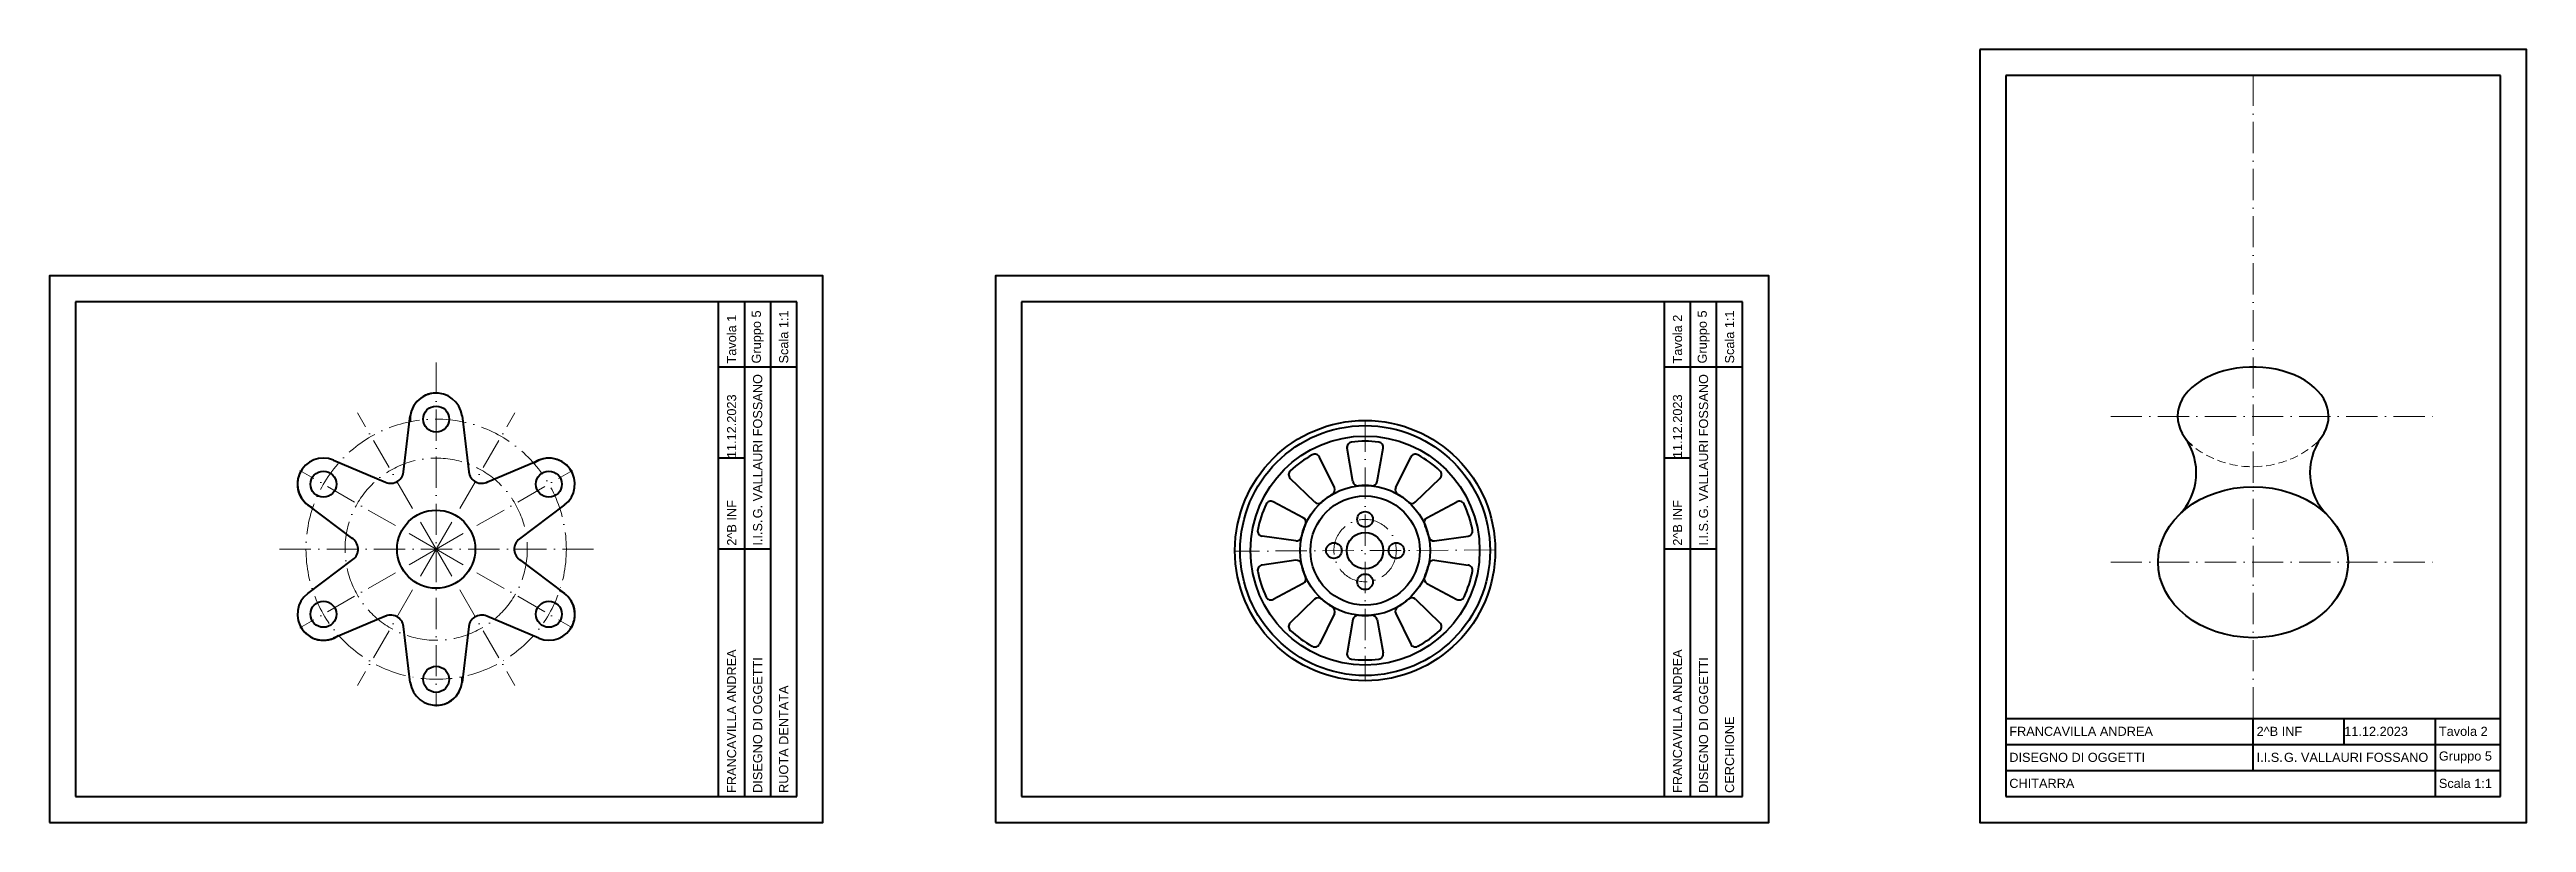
# Model space of a CAD drawing. Header units: millimetres. Extents: x -27341 to -22638, y -17500 to -16444.
# Drawn here: x -27341 to -26390, y -17500 to -17203 of the extents above; entities that cross this region are included whole.
import ezdxf

# ---------------------------------------------------------------- set-up
doc = ezdxf.new("R2010")
doc.units = ezdxf.units.MM
doc.linetypes.add('ACAD_ISO10W100', pattern=[18, 12, -3, 0, -3])
doc.linetypes.add('NASCOSTA2', pattern=[4.7625, 3.175, -1.5875])
for name, color, linetype, lineweight in [('Linea a tratti', 7, 'NASCOSTA2', 20), ('Linea assi', 7, 'ACAD_ISO10W100', 13), ('Linea Grossa', 7, 'Continuous', 40)]:
    doc.layers.add(name, color=color, linetype=linetype, lineweight=lineweight)
doc.styles.get("Standard").update_dxf_attribs({"font": 'arial.ttf'})

msp = doc.modelspace()

# ---------------------------------------------------------------- texts
at = {"layer": 'Linea Grossa', "char_height": 3.5, "attachment_point": 4, "rotation": 90}
for s, width, insert in [(' Tavola 1', 95, (-27079.25, -17325.2)), (' Gruppo 5', 95, (-27069.25, -17325.2)), (' Scala 1:1', 95, (-27059.25, -17325.2)), (' Tavola 2', 95, (-26715.94, -17325.2)), (' Gruppo 5', 95, (-26705.94, -17325.2)), (' Scala 1:1', 95, (-26695.94, -17325.2)), ('\\pxi-3,l3.38813,t3.38813;I.I.S.^IG. VALLAURI FOSSANO', 95, (-27069.25, -17395.2)), ('\\pxi-3,l3.38813,t3.38813;I.I.S.^IG. VALLAURI FOSSANO', 95, (-26705.94, -17395.2)), ('11.12.2023', 95, (-27079.25, -17360.2)), ('11.12.2023', 95, (-26715.94, -17360.2)), (' 2^ B INF', 35, (-27079.25, -17395.2)), (' 2^ B INF', 35, (-26715.94, -17395.2)), (' FRANCAVILLA ANDREA ', 95, (-27079.25, -17490.2)), (' DISEGNO DI OGGETTI', 95, (-27069.25, -17490.2)), (' FRANCAVILLA ANDREA ', 95, (-26715.94, -17490.2)), (' DISEGNO DI OGGETTI', 95, (-26705.94, -17490.2)), (' RUOTA DENTATA', 164.6098, (-27059.25, -17490.2)), (' CERCHIONE', 164.6098, (-26695.94, -17490.2))]:
    msp.add_mtext_dynamic_manual_height_columns(s, width=width, gutter_width=1, heights=[0], dxfattribs=dict(at, insert=insert))
at = {"layer": 'Linea Grossa', "char_height": 3.5, "attachment_point": 4}
for s, width, insert in [(' FRANCAVILLA ANDREA ', 95, (-26589.88, -17465.2)), (' 2^ B INF', 35, (-26494.88, -17465.2)), ('11.12.2023', 95, (-26459.88, -17465.2)), (' Tavola 2', 95, (-26424.88, -17465.2)), (' DISEGNO DI OGGETTI', 95, (-26589.88, -17475.2)), ('\\pxi-3,l3.38813,t3.38813;I.I.S.^IG. VALLAURI FOSSANO', 95, (-26494.88, -17475.2)), (' Gruppo 5', 95, (-26424.88, -17475.2)), (' CHITARRA', 164.6098, (-26589.88, -17485.2)), (' Scala 1:1', 95, (-26424.88, -17485.2))]:
    msp.add_mtext_dynamic_manual_height_columns(s, width=width, gutter_width=1, heights=[0], dxfattribs=dict(at, insert=insert))

# ---------------------------------------------------------------- blocks, each defined once
blk = doc.blocks.new('*U4')
at = {"layer": 'Linea Grossa'}
for p, q in [((-11.05, 8.55), (-8.44, -12.95)), ((-1.52, -16.94), (18.4, -8.46))]:
    blk.add_line(p, q, dxfattribs=at)
blk.add_circle((-20.98, 7.34), 5, dxfattribs=at)
for centre, radius, start, end in [((-20.98, 7.34), 10, 6.92082, 185.73917), ((22.32, -17.66), 10, 30, 125.73917), ((-3.48, -12.34), 5, 186.92082, 299.32408)]:
    blk.add_arc(centre, radius, start, end, dxfattribs=at)
blk = doc.blocks.new('*U5')
at = {"layer": 'Linea Grossa', "color": 0, "linetype": 'ByBlock', "lineweight": -2, "transparency": 16777216}
for p, rotation in [((-27219.2, -17355.71), 60.00000000000001), ((-27145.32, -17392.05), 299.9999999999999), ((-27240.18, -17398.36), 120), ((-27166.3, -17434.7), 240), ((-27213.73, -17437.86), 180)]:
    blk.add_blockref('*U4', p, dxfattribs=dict(at, rotation=rotation))
blk.add_blockref('*U4', (-27171.77, -17352.55), dxfattribs=at)
blk = doc.blocks.new('*U16')
at = {"layer": 'Linea Grossa'}
for p, q in [((-4.68, -6.92), (-6.94, 5.91)), ((4.68, -6.92), (6.94, 5.91))]:
    blk.add_line(p, q, dxfattribs=at)
for centre, radius, start, end in [((-4.97, 6.26), 2, 97.13402, 190), ((0, -33.43), 42, 82.86598, 97.13402), ((4.97, 6.26), 2, 350, 82.86598), ((-2.71, -6.57), 2, 190, 275.75198), ((0, -33.43), 25, 84.24802, 95.75198), ((2.71, -6.57), 2, 264.24802, 350)]:
    blk.add_arc(centre, radius, start, end, dxfattribs=at)
blk = doc.blocks.new('*U17')
at = {"layer": 'Linea Grossa', "color": 0, "linetype": 'ByBlock', "lineweight": -2, "transparency": 16777216}
for p, rotation in [((-26855.61, -17368.69), 35.99999999999999), ((-26816.3, -17368.69), 324.0000000000001), ((-26867.75, -17385.4), 72), ((-26804.16, -17385.4), 288), ((-26867.75, -17406.06), 108), ((-26804.16, -17406.06), 252), ((-26855.61, -17422.78), 144), ((-26816.3, -17422.78), 216), ((-26835.95, -17429.16), 180)]:
    blk.add_blockref('*U16', p, dxfattribs=dict(at, rotation=rotation))
blk.add_blockref('*U16', (-26835.95, -17362.3), dxfattribs=at)

# ---------------------------------------------------------------- linework, layer by layer
at = {"layer": 'Linea a tratti'}
msp.add_arc((-26495.02, -17326.09), 37.43, 226.99216, 313.26011, dxfattribs=at)
at = {"layer": 'Linea assi'}
for p, q in [((-26494.88, -17460.2), (-26494.88, -17213.2)), ((-27192.75, -17323.42), (-27192.75, -17455.68)), ((-27192.75, -17395.2), (-27222.99, -17342.83)), ((-27192.75, -17395.2), (-27162.51, -17342.83)), ((-26835.95, -17345.73), (-26835.95, -17445.73)), ((-26549.57, -17344.2), (-26425.39, -17344.2)), ((-27192.75, -17395.2), (-27245.12, -17364.97)), ((-27192.75, -17395.2), (-27140.38, -17364.97)), ((-27132.28, -17395.2), (-27253.22, -17395.2)), ((-27192.75, -17395.2), (-27245.12, -17425.44)), ((-27192.75, -17395.2), (-27222.99, -17447.58)), ((-27192.75, -17395.2), (-27140.38, -17425.44)), ((-27192.75, -17395.2), (-27162.51, -17447.58)), ((-26785.96, -17395.5), (-26885.95, -17395.96)), ((-26549.57, -17400.2), (-26425.39, -17400.2))]:
    msp.add_line(p, q, dxfattribs=at)
for centre, radius in [((-27192.75, -17395.2), 50), ((-27192.75, -17395.2), 35), ((-26835.95, -17395.73), 12)]:
    msp.add_circle(centre, radius, dxfattribs=at)
at = {"layer": 'Linea Grossa'}
for p, q in [((-26589.88, -17213.2), (-26589.88, -17490.2)), ((-26399.88, -17213.2), (-26589.88, -17213.2)), ((-26399.88, -17490.2), (-26399.88, -17213.2)), ((-27054.25, -17300.2), (-27331.25, -17300.2)), ((-27331.25, -17300.2), (-27331.25, -17490.2)), ((-27084.25, -17490.2), (-27084.25, -17300.2)), ((-27074.25, -17490.2), (-27074.25, -17300.2)), ((-27064.25, -17490.2), (-27064.25, -17300.2)), ((-27054.25, -17490.2), (-27054.25, -17300.2)), ((-26690.94, -17300.2), (-26967.94, -17300.2)), ((-26967.94, -17300.2), (-26967.94, -17490.2)), ((-26720.94, -17490.2), (-26720.94, -17300.2)), ((-26710.94, -17490.2), (-26710.94, -17300.2)), ((-26700.94, -17490.2), (-26700.94, -17300.2)), ((-26690.94, -17490.2), (-26690.94, -17300.2)), ((-27054.25, -17325.2), (-27084.25, -17325.2)), ((-26690.94, -17325.2), (-26720.94, -17325.2)), ((-27074.25, -17360.2), (-27084.25, -17360.2)), ((-26710.94, -17360.2), (-26720.94, -17360.2)), ((-27064.25, -17395.2), (-27084.25, -17395.2)), ((-26700.94, -17395.2), (-26720.94, -17395.2)), ((-26589.88, -17460.2), (-26399.88, -17460.2)), ((-26494.88, -17480.2), (-26494.88, -17460.2)), ((-26459.88, -17470.2), (-26459.88, -17460.2)), ((-26424.88, -17490.2), (-26424.88, -17460.2)), ((-26589.88, -17470.2), (-26399.88, -17470.2)), ((-26589.88, -17480.2), (-26399.88, -17480.2)), ((-27331.25, -17490.2), (-27054.25, -17490.2)), ((-26967.94, -17490.2), (-26690.94, -17490.2)), ((-26589.88, -17490.2), (-26399.88, -17490.2))]:
    msp.add_line(p, q, dxfattribs=at)
for points in [[(-26599.88, -17203.2), (-26599.88, -17500.2), (-26389.88, -17500.2), (-26389.88, -17203.2)], [(-27341.25, -17500.2), (-27044.25, -17500.2), (-27044.25, -17290.2), (-27341.25, -17290.2)], [(-26977.94, -17500.2), (-26680.94, -17500.2), (-26680.94, -17290.2), (-26977.94, -17290.2)]]:
    msp.add_lwpolyline(points, close=True, dxfattribs=at)
for centre, radius in [((-26835.95, -17395.73), 50), ((-26835.95, -17395.73), 48), ((-26835.95, -17395.73), 44), ((-26835.95, -17395.73), 25), ((-27192.75, -17395.2), 15), ((-26835.95, -17395.73), 21), ((-26835.95, -17383.73), 3), ((-26835.95, -17395.73), 7), ((-26847.95, -17395.73), 3), ((-26823.95, -17395.73), 3), ((-26835.95, -17407.73), 3)]:
    msp.add_circle(centre, radius, dxfattribs=at)
for centre, start, end in [((-26539.69, -17365.86), 314.95049, 35.96119), ((-26450.07, -17365.86), 144.03881, 225.04951)]:
    msp.add_arc(centre, 23, start, end, dxfattribs=at)
msp.add_ellipse((-26494.88, -17344.2), major_axis=(-29, 0), ratio=0.655172, start_param=2.613496, end_param=6.905982, dxfattribs=at)
msp.add_ellipse((-26494.88, -17400.2), major_axis=(-36.5, 0), ratio=0.794521, dxfattribs=at)

# ---------------------------------------------------------------- block references
for name in ['*U5', '*U17']:
    msp.add_blockref(name, (0, 0), dxfattribs=at)

msp.set_redraw_order([(e.dxf.handle, doc.entitydb.next_handle()) for e in msp.query("TEXT MTEXT ATTDEF DIMENSION ARC_DIMENSION")])  # texts and dimensions are drawn at this point

doc.saveas('drawing.dxf')
